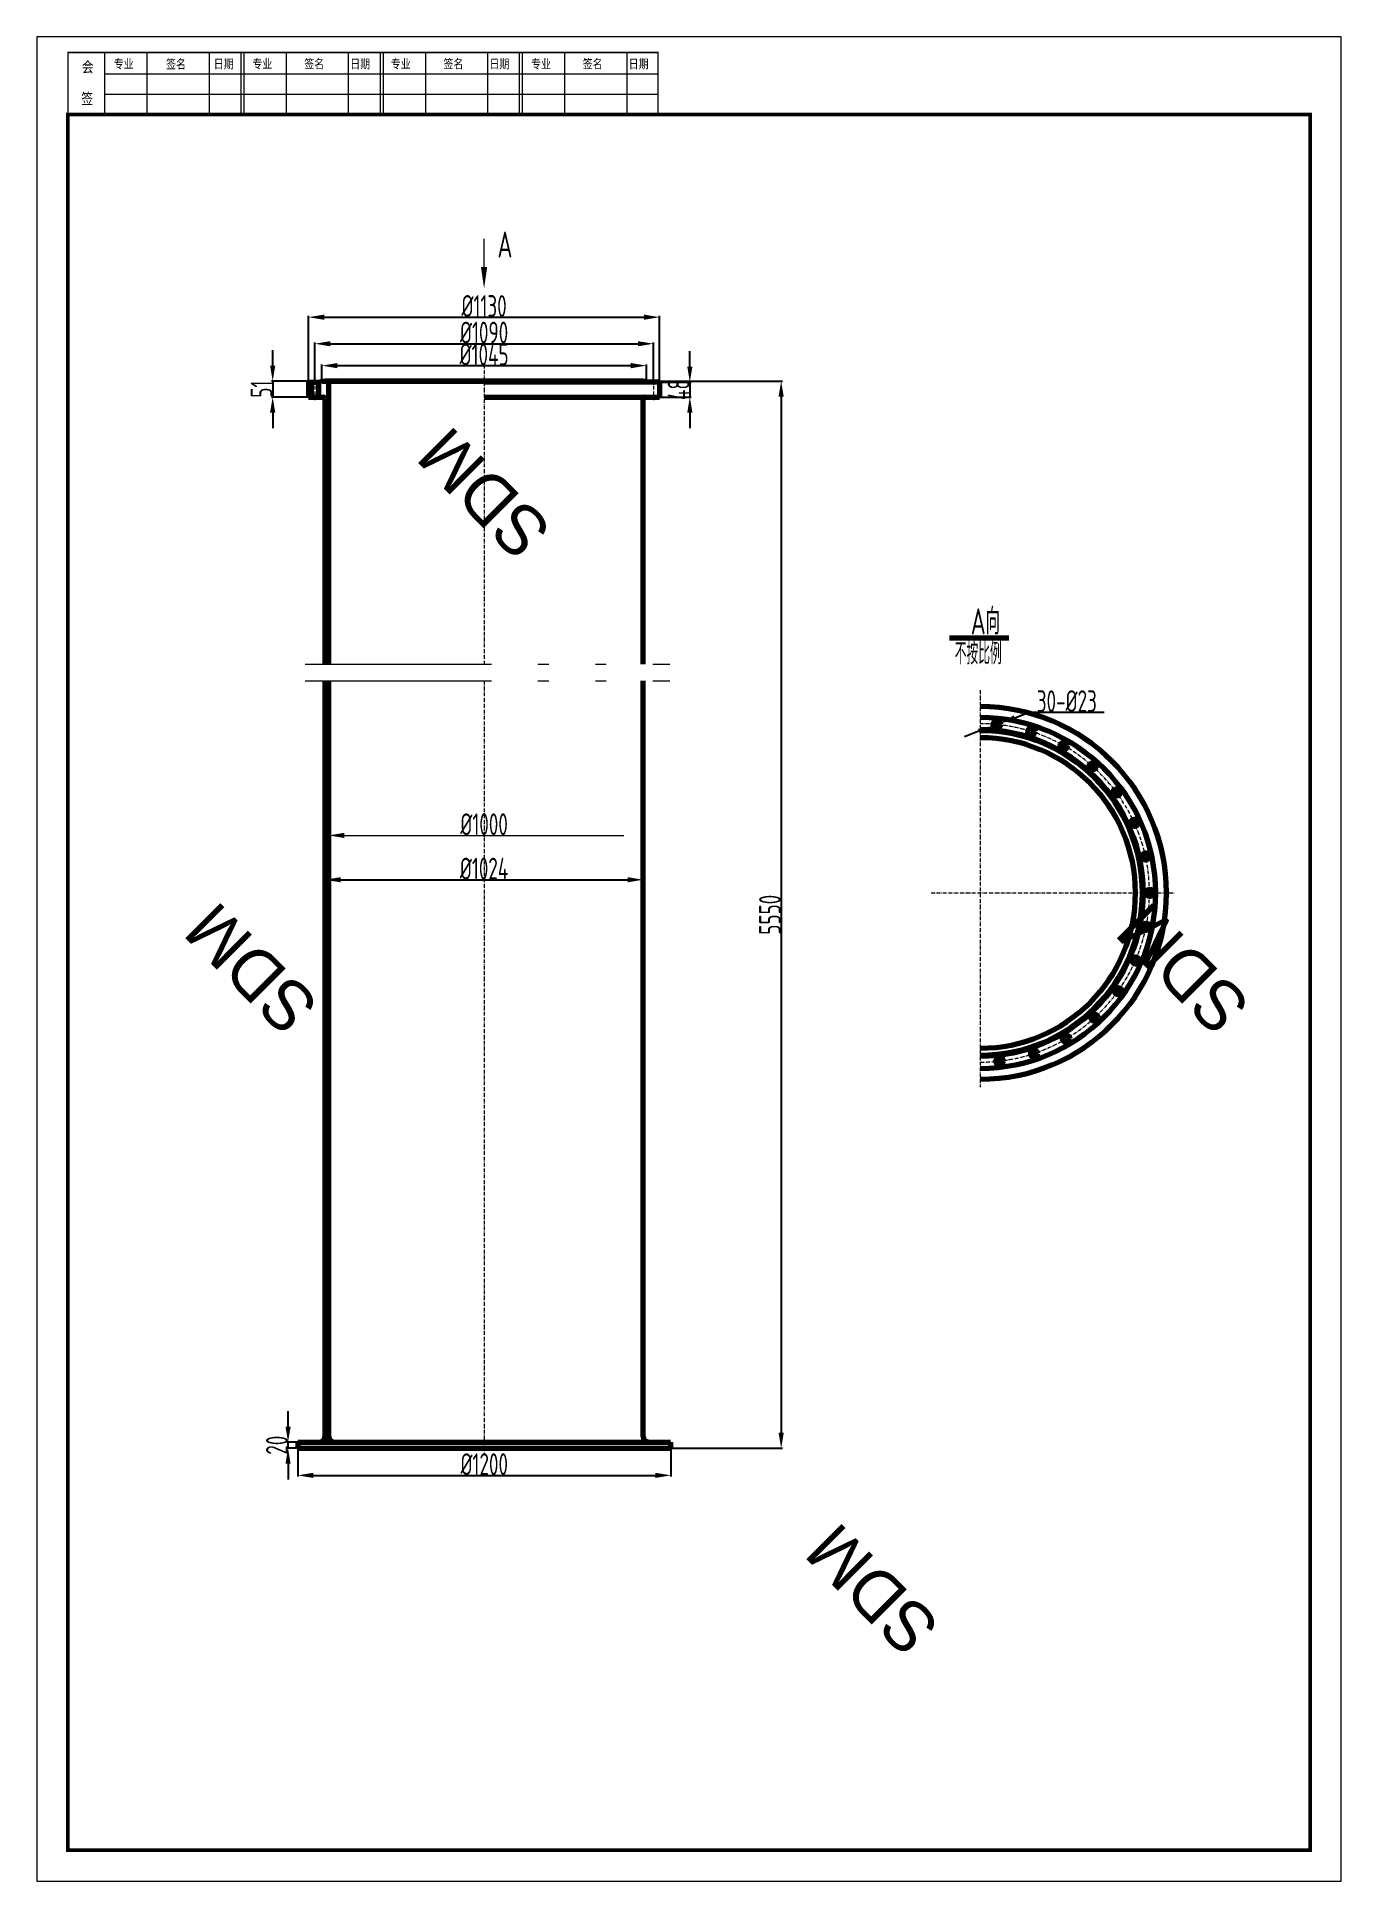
# Model space of a CAD drawing. Header units: millimetres. Extents: x -111403 to -40877, y -22 to 26358.
# Drawn here: x -62960 to -58760, y -22 to 5918 of the extents above; entities that cross this region are included whole.
import ezdxf

# ---------------------------------------------------------------- set-up
doc = ezdxf.new("R2010")
doc.units = ezdxf.units.MM
doc.header["$PDMODE"] = 34
doc.header["$PDSIZE"] = -6
for name, pattern in [('ACAD_ISO10W100', [18.7, 12, -3, 0.7, -3]), ('ACAD_ISO12W100', [22.4, 12, -3, 0.7, -3, 0.7, -3]), ('CENTER', [50.8, 31.75, -6.35, 6.35, -6.35])]:
    doc.linetypes.add(name, pattern=pattern)
doc.layers.add('SDMDI', color=253, linetype='Continuous')
for name, color, linetype, lineweight in [('TK', 7, 'Continuous', 20), ('双点划线', 3, 'ACAD_ISO12W100', 18), ('标注', 7, 'Continuous', 18), ('粗实线', 2, 'Continuous', 70)]:
    doc.layers.add(name, color=color, linetype=linetype, lineweight=lineweight)
doc.styles.add('HGCAD', font='gbenor.shx', dxfattribs={"width": 0.75, "bigfont": 'gbcbig.shx'})
doc.styles.add('sdmdi', font='STCAIYUN.TTF', dxfattribs={"height": 16})
doc.styles.add('宋体', font='SimSun.ttf', dxfattribs={"width": 0.7})
doc.dimstyles.new('HGCAD$0', dxfattribs={"dimtxt": 20, "dimasz": 16, "dimexe": 4, "dimexo": 1, "dimgap": 1, "dimtad": 1, "dimtoh": 1, "dimdec": 0, "dimdsep": 46, "dimtxsty": 'HGCAD', "dimcen": 0, "dimadec": 1, "dimazin": 0, "dimtfac": 1, "dimtdec": 0, "dimtmove": 0, "dimatfit": 1, "dimfxl": 0, "dimarcsym": 0})
doc.dimstyles.new('HGCAD$3', dxfattribs={"dimtxt": 20, "dimasz": 16, "dimexe": 4, "dimexo": 1, "dimgap": 1, "dimtad": 1, "dimtoh": 1, "dimdec": 0, "dimdsep": 46, "dimtxsty": 'HGCAD', "dimcen": 0, "dimadec": 1, "dimazin": 0, "dimtfac": 1, "dimtdec": 0, "dimtmove": 0, "dimatfit": 1, "dimfxl": 0, "dimarcsym": 0})

msp = doc.modelspace()

# ---------------------------------------------------------------- texts
at = {"layer": 'SDMDI', "style": 'sdmdi'}
for p in [(-61295.484, 4334.6439), (-62045.484, 2803.6469), (-59045.484, 2803.6469), (-60045.484, 803.6469)]:
    msp.add_text('SDM', height=160, rotation=135, dxfattribs=at).set_placement(p)
at = {"layer": 'TK', "color": 4, "style": '宋体', "width": 0.8}
for s, height, p in [('会', 35.2431, (-62815.9033, 5803.1827)), ('专业', 29.36922, (-62712.9754, 5816.0265)), ('签名', 29.36922, (-62544.3614, 5815.3875)), ('日期', 29.36922, (-62390.9529, 5816.0265)), ('专业', 29.36922, (-62266.4148, 5816.0265)), ('签名', 29.36922, (-62099.3292, 5816.0265)), ('日期', 29.36922, (-61951.3659, 5816.0265)), ('专业', 29.36922, (-61820.6372, 5816.0265)), ('签名', 29.36922, (-61650.9929, 5816.0265)), ('日期', 29.36922, (-61503.0295, 5816.0265)), ('专业', 29.36922, (-61369.0032, 5815.9053)), ('签名', 29.36922, (-61202.6565, 5815.9053)), ('日期', 29.36922, (-61054.6932, 5815.9053)), ('签', 35.2431, (-62817.7033, 5700.6761))]:
    msp.add_text(s, height=height, dxfattribs=at).set_placement(p)
at = {"layer": '标注', "ltscale": 50, "attachment_point": 5, "style": 'HGCAD'}
for s, insert, char_height in [('A', (-61453.1592, 5248.6555), 84), ('A向', (-59906.2291, 4034.9989), 84), ('不按比例', (-59928.8826, 3931.2698), 70), ('%%C1000', (-61520.3089, 3381.5657), 70)]:
    msp.add_mtext(s, dxfattribs=dict(at, insert=insert, char_height=char_height))

# ---------------------------------------------------------------- blocks, each defined once
blk = doc.blocks.new('*D119')
at = {"layer": 'Defpoints', "color": 0, "ltscale": 50}
for p in [(-62120.3, 1371.6), (-60919.3, 1371.6), (-60919.3, 1284.4)]:
    blk.add_point(p, dxfattribs=at)
at = {"layer": '标注', "color": 0, "lineweight": -2, "ltscale": 50}
for p, q in [((-62120.3, 1370.6), (-62120.3, 1280.4)), ((-60919.3, 1370.6), (-60919.3, 1280.4)), ((-62070.3, 1284.4), (-60969.3, 1284.4))]:
    blk.add_line(p, q, dxfattribs=at)
at = {"layer": '标注', "color": 0, "ltscale": 50}
for points in [[(-62070.3, 1292.7), (-62070.3, 1276), (-62120.3, 1284.4)], [(-60969.3, 1292.7), (-60969.3, 1276), (-60919.3, 1284.4)]]:
    blk.add_solid(points, dxfattribs=at)
at = {"layer": '标注', "color": 0, "ltscale": 50, "insert": (-61519.8, 1320.4), "char_height": 70, "attachment_point": 5, "style": 'HGCAD'}
blk.add_mtext('%%C1200', dxfattribs=at)
blk = doc.blocks.new('*D120')
at = {"layer": 'Defpoints', "color": 0, "ltscale": 50}
for p in [(-62032.3, 3207.2), (-61008.3, 3207.2), (-61008.3, 3202.7)]:
    blk.add_point(p, dxfattribs=at)
at = {"layer": '标注', "color": 0, "lineweight": -2, "ltscale": 50}
for p, q in [((-62032.3, 3206.2), (-62032.3, 3198.7)), ((-61982.3, 3202.7), (-61058.3, 3202.7)), ((-61008.3, 3206.2), (-61008.3, 3198.7))]:
    blk.add_line(p, q, dxfattribs=at)
at = {"layer": '标注', "color": 0, "ltscale": 50}
for points in [[(-61982.3, 3211.1), (-61982.3, 3194.4), (-62032.3, 3202.7)], [(-61058.3, 3211.1), (-61058.3, 3194.4), (-61008.3, 3202.7)]]:
    blk.add_solid(points, dxfattribs=at)
at = {"layer": '标注', "color": 0, "ltscale": 50, "insert": (-61520.3, 3238.7), "char_height": 70, "attachment_point": 5, "style": 'HGCAD'}
blk.add_mtext('%%C1024', dxfattribs=at)
blk = doc.blocks.new('*D121')
at = {"layer": 'Defpoints', "color": 0, "ltscale": 50}
for p in [(-60997.8, 4808.6), (-60920.3, 1371.6), (-60563.6, 1371.6)]:
    blk.add_point(p, dxfattribs=at)
at = {"layer": '标注', "color": 0, "lineweight": -2, "ltscale": 50}
for p, q in [((-60996.8, 4808.6), (-60559.6, 4808.6)), ((-60563.6, 4758.6), (-60563.6, 1421.6)), ((-60919.3, 1371.6), (-60559.6, 1371.6))]:
    blk.add_line(p, q, dxfattribs=at)
at = {"layer": '标注', "color": 0, "ltscale": 50}
for points in [[(-60572, 4758.6), (-60555.3, 4758.6), (-60563.6, 4808.6)], [(-60572, 1421.6), (-60555.3, 1421.6), (-60563.6, 1371.6)]]:
    blk.add_solid(points, dxfattribs=at)
at = {"layer": '标注', "color": 0, "ltscale": 50, "insert": (-60599.6, 3090.1), "char_height": 70, "attachment_point": 5, "rotation": 90, "style": 'HGCAD'}
blk.add_mtext('5550', dxfattribs=at)
blk = doc.blocks.new('*D122')
at = {"layer": 'Defpoints', "color": 0, "ltscale": 50}
for p in [(-62201.1, 4757.6), (-62040.2, 4808.6), (-62040.2, 4757.6)]:
    blk.add_point(p, dxfattribs=at)
at = {"layer": '标注', "color": 0, "lineweight": -2, "ltscale": 50}
for p, q in [((-62201.1, 4858.6), (-62201.1, 4908.6)), ((-62041.2, 4808.6), (-62205.1, 4808.6)), ((-62041.2, 4757.6), (-62205.1, 4757.6)), ((-62201.1, 4808.6), (-62201.1, 4757.6)), ((-62201.1, 4707.6), (-62201.1, 4657.6))]:
    blk.add_line(p, q, dxfattribs=at)
at = {"layer": '标注', "color": 0, "ltscale": 50}
for points in [[(-62209.4, 4858.6), (-62192.8, 4858.6), (-62201.1, 4808.6)], [(-62209.4, 4707.6), (-62192.8, 4707.6), (-62201.1, 4757.6)]]:
    blk.add_solid(points, dxfattribs=at)
at = {"layer": '标注', "color": 0, "ltscale": 50, "insert": (-62237.1, 4783.1), "char_height": 70, "attachment_point": 5, "rotation": 90, "style": 'HGCAD'}
blk.add_mtext('51', dxfattribs=at)
blk = doc.blocks.new('*D123')
at = {"layer": 'Defpoints', "color": 0, "ltscale": 50}
for p in [(-60955.3, 4805.6), (-60955.3, 4757.6), (-60857.7, 4757.6)]:
    blk.add_point(p, dxfattribs=at)
at = {"layer": '标注', "color": 0, "lineweight": -2, "ltscale": 50}
for p, q in [((-60857.7, 4855.6), (-60857.7, 4905.6)), ((-60954.3, 4805.6), (-60853.7, 4805.6)), ((-60954.3, 4757.6), (-60853.7, 4757.6)), ((-60857.7, 4805.6), (-60857.7, 4757.6)), ((-60857.7, 4707.6), (-60857.7, 4657.6))]:
    blk.add_line(p, q, dxfattribs=at)
at = {"layer": '标注', "color": 0, "ltscale": 50}
for points in [[(-60866, 4855.6), (-60849.4, 4855.6), (-60857.7, 4805.6)], [(-60866, 4707.6), (-60849.4, 4707.6), (-60857.7, 4757.6)]]:
    blk.add_solid(points, dxfattribs=at)
at = {"layer": '标注', "color": 0, "ltscale": 50, "insert": (-60893.7, 4781.6), "char_height": 70, "attachment_point": 5, "rotation": 90, "style": 'HGCAD'}
blk.add_mtext('48', dxfattribs=at)
blk = doc.blocks.new('*D124')
at = {"layer": 'Defpoints', "color": 0, "ltscale": 50}
for p in [(-62151.6, 1391.6), (-62109.2, 1391.6), (-62109.2, 1371.6)]:
    blk.add_point(p, dxfattribs=at)
at = {"layer": '标注', "color": 0, "lineweight": -2, "ltscale": 50}
for p, q in [((-62151.6, 1441.6), (-62151.6, 1491.6)), ((-62110.2, 1391.6), (-62155.6, 1391.6)), ((-62110.2, 1371.6), (-62155.6, 1371.6)), ((-62151.6, 1371.6), (-62151.6, 1391.6)), ((-62151.6, 1321.6), (-62151.6, 1271.6))]:
    blk.add_line(p, q, dxfattribs=at)
at = {"layer": '标注', "color": 0, "ltscale": 50}
for points in [[(-62159.9, 1441.6), (-62143.2, 1441.6), (-62151.6, 1391.6)], [(-62159.9, 1321.6), (-62143.2, 1321.6), (-62151.6, 1371.6)]]:
    blk.add_solid(points, dxfattribs=at)
at = {"layer": '标注', "color": 0, "ltscale": 50, "insert": (-62187.6, 1381.6), "char_height": 70, "attachment_point": 5, "rotation": 90, "style": 'HGCAD'}
blk.add_mtext('20', dxfattribs=at)
blk = doc.blocks.new('*D125')
at = {"layer": 'Defpoints', "color": 0, "ltscale": 50}
for p in [(-59879.9, 3698.7), (-59858.4, 3706.8)]:
    blk.add_point(p, dxfattribs=at)
at = {"layer": '标注', "color": 0, "lineweight": -2, "ltscale": 50}
for p, q in [((-59879.9, 3698.7), (-59858.4, 3706.8)), ((-59811.6, 3724.5), (-59764.9, 3742.1)), ((-59764.9, 3742.1), (-59523.6, 3742.1)), ((-59926.7, 3681), (-59973.5, 3663.4))]:
    blk.add_line(p, q, dxfattribs=at)
at = {"layer": '标注', "color": 0, "ltscale": 50}
for points in [[(-59929.6, 3688.8), (-59923.8, 3673.2), (-59879.9, 3698.7)], [(-59814.6, 3732.3), (-59808.7, 3716.7), (-59858.4, 3706.8)]]:
    blk.add_solid(points, dxfattribs=at)
at = {"layer": '标注', "color": 0, "ltscale": 50, "insert": (-59643.7, 3778.1), "char_height": 70, "attachment_point": 5, "style": 'HGCAD'}
blk.add_mtext('30-%%C23', dxfattribs=at)
blk = doc.blocks.new('*D141')
at = {"layer": 'Defpoints', "color": 0, "ltscale": 50}
for p in [(-60955.3, 5014.7), (-62085.3, 4805.6), (-60955.3, 4803.3)]:
    blk.add_point(p, dxfattribs=at)
at = {"layer": '标注', "color": 0, "lineweight": -2, "ltscale": 50}
for p, q in [((-62085.3, 4806.6), (-62085.3, 5018.7)), ((-62035.3, 5014.7), (-61005.3, 5014.7)), ((-60955.3, 4804.3), (-60955.3, 5018.7))]:
    blk.add_line(p, q, dxfattribs=at)
at = {"layer": '标注', "color": 0, "ltscale": 50}
for points in [[(-62035.3, 5023), (-62035.3, 5006.3), (-62085.3, 5014.7)], [(-61005.3, 5023), (-61005.3, 5006.3), (-60955.3, 5014.7)]]:
    blk.add_solid(points, dxfattribs=at)
at = {"layer": '标注', "color": 0, "ltscale": 50, "insert": (-61520.3, 5050.7), "char_height": 70, "attachment_point": 5, "style": 'HGCAD'}
blk.add_mtext('%%C1130', dxfattribs=at)
blk = doc.blocks.new('*D142')
at = {"layer": 'Defpoints', "color": 0, "ltscale": 50}
for p in [(-60975.1, 4929.2), (-62065.6, 4812.6), (-60975.1, 4812.6)]:
    blk.add_point(p, dxfattribs=at)
at = {"layer": '标注', "color": 0, "lineweight": -2, "ltscale": 50}
for p, q in [((-62065.6, 4813.6), (-62065.6, 4933.2)), ((-60975.1, 4813.6), (-60975.1, 4933.2)), ((-62015.6, 4929.2), (-61025.1, 4929.2))]:
    blk.add_line(p, q, dxfattribs=at)
at = {"layer": '标注', "color": 0, "ltscale": 50}
for points in [[(-62015.6, 4937.5), (-62015.6, 4920.8), (-62065.6, 4929.2)], [(-61025.1, 4937.5), (-61025.1, 4920.8), (-60975.1, 4929.2)]]:
    blk.add_solid(points, dxfattribs=at)
at = {"layer": '标注', "color": 0, "ltscale": 50, "insert": (-61520.3, 4965.2), "char_height": 70, "attachment_point": 5, "style": 'HGCAD'}
blk.add_mtext('%%C1090', dxfattribs=at)
blk = doc.blocks.new('*D143')
at = {"layer": 'Defpoints', "color": 0, "ltscale": 50}
for p in [(-60997.8, 4858.7), (-62042.8, 4808.6), (-60997.8, 4808.6)]:
    blk.add_point(p, dxfattribs=at)
at = {"layer": '标注', "color": 0, "lineweight": -2, "ltscale": 50}
for p, q in [((-62042.8, 4809.6), (-62042.8, 4862.7)), ((-61992.8, 4858.7), (-61047.8, 4858.7)), ((-60997.8, 4809.6), (-60997.8, 4862.7))]:
    blk.add_line(p, q, dxfattribs=at)
at = {"layer": '标注', "color": 0, "ltscale": 50}
for points in [[(-61992.8, 4867), (-61992.8, 4850.3), (-62042.8, 4858.7)], [(-61047.8, 4867), (-61047.8, 4850.3), (-60997.8, 4858.7)]]:
    blk.add_solid(points, dxfattribs=at)
at = {"layer": '标注', "color": 0, "ltscale": 50, "insert": (-61520.3, 4894.7), "char_height": 70, "attachment_point": 5, "style": 'HGCAD'}
blk.add_mtext('%%C1045', dxfattribs=at)

# ---------------------------------------------------------------- dimensions: what is measured, and where the dimension line sits
at = {"layer": '标注', "ltscale": 50}
for base, p1, p2, text, picture, middle in [((-60955.3089, 5014.6811), (-62085.3089, 4805.631), (-60955.3089, 4803.3419), '%%C<>', '*D141', (-61520.3089, 5050.6811)), ((-60975.0589, 4929.1614), (-62065.5589, 4812.6266), (-60975.0589, 4812.6266), '%%C1090', '*D142', (-61520.3089, 4965.1614)), ((-60997.8089, 4858.65), (-62042.8089, 4808.631), (-60997.8089, 4808.631), '%%C<>', '*D143', (-61520.3089, 4894.65)), ((-61008.3089, 3202.719), (-62032.3089, 3207.1505), (-61008.3089, 3207.1505), '%%C<>', '*D120', (-61520.3089, 3238.719)), ((-60919.3089, 1284.3673), (-62120.3089, 1371.5628), (-60919.3089, 1371.5628), '%%C1200', '*D119', (-61519.8089, 1320.3673))]:
    dim = msp.add_linear_dim(base=base, p1=p1, p2=p2, text=text, dimstyle='HGCAD$0', override={"dimtxt": 70, "dimasz": 50}, dxfattribs=at)
    dim.commit()
    dim.dimension.update_dxf_attribs({"geometry": picture, "text_midpoint": middle})
for base, p1, p2, picture, middle in [((-62201.0974, 4757.631), (-62040.181, 4808.631), (-62040.181, 4757.631), '*D122', (-62201.0974, 4783.131)), ((-60857.6849, 4757.631), (-60955.3089, 4805.631), (-60955.3089, 4757.631), '*D123', (-60857.6849, 4781.631)), ((-62151.561, 1391.5628), (-62109.1643, 1371.5628), (-62109.1643, 1391.5628), '*D124', (-62151.561, 1381.5628))]:
    dim = msp.add_linear_dim(base=base, p1=p1, p2=p2, angle=90, dimstyle='HGCAD$0', override={"dimtxt": 70, "dimasz": 50}, dxfattribs=at)
    dim.commit()
    dim.dimension.update_dxf_attribs({"geometry": picture, "text_midpoint": middle, "dimtype": 160})
dim = msp.add_linear_dim(base=(-60563.6427, 1371.5628), p1=(-60997.8089, 4808.631), p2=(-60920.3089, 1371.5628), angle=90, text='5550', dimstyle='HGCAD$0', override={"dimtxt": 70, "dimasz": 50}, dxfattribs=at)
dim.commit()
dim.dimension.update_dxf_attribs({"geometry": '*D121', "text_midpoint": (-60599.6427, 3090.0969)})
dim = msp.add_diameter_dim_2p(p1=(-59879.9227, 3698.6783), p2=(-59858.4057, 3706.8033), text='30-%%C23', dimstyle='HGCAD$3', override={"dimtxt": 70, "dimasz": 50}, dxfattribs=at)
dim.commit()
dim.dimension.update_dxf_attribs({"geometry": '*D125', "text_midpoint": (-59643.709, 3742.1296), "dimtype": 163})

# ---------------------------------------------------------------- linework, layer by layer
at = {"layer": 'TK'}
msp.add_lwpolyline([(-62960.4202, 5917.5206), (-62960.4202, -22.4794), (-58760.4202, -22.4794), (-58760.4202, 5917.5206)], close=True, dxfattribs=at)
at = {"layer": 'TK', "color": 1, "const_width": 5}
msp.add_lwpolyline([(-60960.4202, 5867.5206), (-62860.4202, 5867.5206), (-62860.4202, 5667.5206), (-60960.4202, 5667.5206)], close=True, dxfattribs=at)
at = {"layer": 'TK', "color": 4, "linetype": 'Continuous'}
for points in [[(-62742.4352, 5864.8635), (-62742.4352, 5667.3994)], [(-62606.1158, 5864.8635), (-62606.1158, 5667.3994)], [(-62405.9255, 5864.8635), (-62405.9255, 5667.3994)], [(-62303.606, 5864.8635), (-62303.606, 5667.3994)], [(-62294.0989, 5864.8635), (-62294.0989, 5667.3994)], [(-62157.7794, 5864.8635), (-62157.7794, 5667.3994)], [(-61957.5891, 5864.8635), (-61957.5891, 5667.3994)], [(-61855.2696, 5864.8635), (-61855.2696, 5667.3994)], [(-61845.7626, 5864.8635), (-61845.7626, 5667.3994)], [(-61709.4431, 5864.8635), (-61709.4431, 5667.3994)], [(-61509.2528, 5864.8635), (-61509.2528, 5667.3994)], [(-61406.9333, 5864.8635), (-61406.9333, 5667.3994)], [(-61397.4262, 5864.7423), (-61397.4262, 5667.2782)], [(-61261.1067, 5864.7423), (-61261.1067, 5667.2782)], [(-61060.9164, 5864.7423), (-61060.9164, 5667.2782)], [(-62742.4352, 5799.0422), (-60960.4202, 5799.0422)], [(-62742.4352, 5733.2208), (-60960.4202, 5733.2208)]]:
    msp.add_lwpolyline(points, dxfattribs=at)
at = {"layer": 'TK'}
msp.add_lwpolyline([(-62860.4202, 5667.5206, 12, 12, 0), (-62860.4202, 77.5206, 12, 12, 0), (-58860.4202, 77.5206, 12, 12, 0), (-58860.4202, 5667.5206, 12, 12, 0)], format="xyseb", close=True, dxfattribs=at)
at = {"layer": '双点划线', "ltscale": 50}
for p, q in [((-62096.755, 3897.3809), (-60922.4721, 3897.3809)), ((-62096.755, 3843.4127), (-60922.4721, 3843.4127))]:
    msp.add_line(p, q, dxfattribs=at)
at = {"layer": '标注', "ltscale": 50}
for p, q in [((-61520.3089, 5175.8922), (-61520.3089, 5267.0425)), ((-62020.3089, 3398.5613), (-62020.3089, 3341.5657)), ((-61970.3089, 3345.5657), (-61070.3089, 3345.5657))]:
    msp.add_line(p, q, dxfattribs=at)
at = {"layer": '标注', "color": 1, "linetype": 'ACAD_ISO10W100'}
for p, q in [((-62065.5589, 4812.6266), (-62065.5589, 4747.6054)), ((-61520.3089, 4861.5761), (-61520.3089, 3897.3809)), ((-60975.0589, 4812.6266), (-60975.0589, 4747.6054)), ((-61520.3089, 3843.4127), (-61520.3089, 1354.1228)), ((-59922.5835, 3813.3687), (-59922.5835, 2534.5701)), ((-60080.6925, 3160.3651), (-59295.5722, 3160.3651))]:
    msp.add_line(p, q, dxfattribs=at)
at = {"layer": '标注', "color": 1, "linetype": 'CENTER', "ltscale": 50}
for p, q in [((-59867.4489, 3720.1565), (-59870.8795, 3685.3251)), ((-59752.25, 3696.6183), (-59762.8475, 3663.2613)), ((-59644.4623, 3649.6433), (-59661.7635, 3619.2185)), ((-59548.7967, 3581.2844), (-59572.0455, 3555.1217)), ((-59469.4342, 3494.5294), (-59497.6145, 3473.772)), ((-59409.8433, 3393.1698), (-59441.7236, 3378.725)), ((-59372.6286, 3281.6355), (-59406.8154, 3274.1347)), ((-59359.4163, 3160.4842), (-59394.4156, 3160.2551)), ((-59370.784, 3047.7728), (-59405.0661, 3054.8255)), ((-59406.2348, 2935.6654), (-59438.3014, 2949.6916)), ((-59464.2194, 2833.3784), (-59492.6691, 2853.7651)), ((-59542.2036, 2745.3823), (-59565.7929, 2771.2385)), ((-59636.779, 2675.5229), (-59654.477, 2705.7186)), ((-59858.6256, 2601.5011), (-59862.5118, 2636.2847)), ((-59743.8123, 2626.8535), (-59754.8455, 2660.069))]:
    msp.add_line(p, q, dxfattribs=at)
at = {"layer": '标注', "ltscale": 50}
msp.add_lwpolyline([(-61520.3089, 5106.8784, 0, 20, 0), (-61520.3089, 5175.8922, 20, 20, 0)], format="xyseb", dxfattribs=at)
at = {"layer": '标注', "color": 1, "linetype": 'ACAD_ISO10W100'}
msp.add_arc((-59922.5835, 3160.3651), 545, 270, 90, dxfattribs=at)
at = {"layer": '标注', "ltscale": 50}
msp.add_solid([(-61970.3089, 3353.8991), (-61970.3089, 3337.2324), (-62020.3089, 3345.5657)], dxfattribs=at)
at = {"layer": '粗实线'}
for p, q in [((-62085.3089, 4805.631), (-62045.8089, 4805.631)), ((-62085.3089, 4805.631), (-62085.3089, 4757.631)), ((-62085.3089, 4757.631), (-62038.3089, 4757.631)), ((-62076.8089, 4805.631), (-62076.8089, 4757.631)), ((-62053.8089, 4805.631), (-62053.8089, 4757.631)), ((-62042.8089, 4808.631), (-62045.8089, 4805.631)), ((-62042.8089, 4808.631), (-60997.8089, 4808.631)), ((-62032.3089, 4808.631), (-61008.3089, 4808.631)), ((-61008.3089, 4808.631), (-62032.3089, 4808.631)), ((-62020.3089, 3897.3809), (-62020.3089, 4808.631)), ((-60955.3089, 4805.631), (-61520.3089, 4805.631)), ((-61520.3089, 4757.631), (-60955.3089, 4757.631)), ((-60997.8089, 4808.631), (-60994.8089, 4805.631)), ((-60955.3089, 4805.631), (-60955.3089, 4757.631)), ((-62032.3089, 3897.3809), (-62032.3089, 4751.631)), ((-61008.3089, 3897.3809), (-61008.3089, 4751.631)), ((-60021.7948, 3982.0057), (-59830.8115, 3982.0057)), ((-62032.3089, 1409.5628), (-62032.3089, 3843.4127)), ((-62020.3089, 1409.5628), (-62020.3089, 3843.4127)), ((-61008.3089, 1409.5628), (-61008.3089, 3843.4127)), ((-62120.3089, 1391.5628), (-60920.3089, 1391.5628)), ((-62120.3089, 1391.5628), (-62120.3089, 1371.5628)), ((-62120.3089, 1371.5628), (-60920.3089, 1371.5628)), ((-60920.3089, 1391.5628), (-60920.3089, 1371.5628))]:
    msp.add_line(p, q, dxfattribs=at)
for centre in [(-59869.1642, 3702.7408), (-59757.5487, 3679.9398), (-59653.1129, 3634.4309), (-59560.4211, 3568.2031), (-59483.5243, 3484.1507), (-59425.7835, 3385.9474), (-59389.722, 3277.8851), (-59376.9159, 3160.3696), (-59387.925, 3051.2991), (-59422.2681, 2942.6785), (-59478.4442, 2843.5717), (-59553.9982, 2758.3104), (-59645.628, 2690.6208), (-59860.5687, 2618.8929), (-59749.3289, 2643.4612)]:
    msp.add_circle(centre, 11.5, dxfattribs=at)
for centre, radius, start, end in [((-62038.3089, 4751.631), 6, 0, 90), ((-61002.3089, 4751.631), 6, 90, 180), ((-59922.5835, 3160.3651), 600, 270, 90), ((-59922.5835, 3160.3651), 565, 270, 90), ((-59922.5835, 3160.3651), 525.5, 270, 90), ((-59922.5835, 3160.3651), 522.5, 270, 90), ((-59922.5835, 3160.3651), 500, 270, 90), ((-62050.3089, 1409.5628), 18, 270, 0), ((-62002.3089, 1409.5628), 18, 180, 270), ((-60990.3089, 1409.5628), 18, 180, 270)]:
    msp.add_arc(centre, radius, start, end, dxfattribs=at)

msp.set_redraw_order([(e.dxf.handle, doc.entitydb.next_handle()) for e in msp.query("TEXT MTEXT ATTDEF DIMENSION ARC_DIMENSION")])  # texts and dimensions are drawn at this point

doc.saveas('drawing.dxf')
